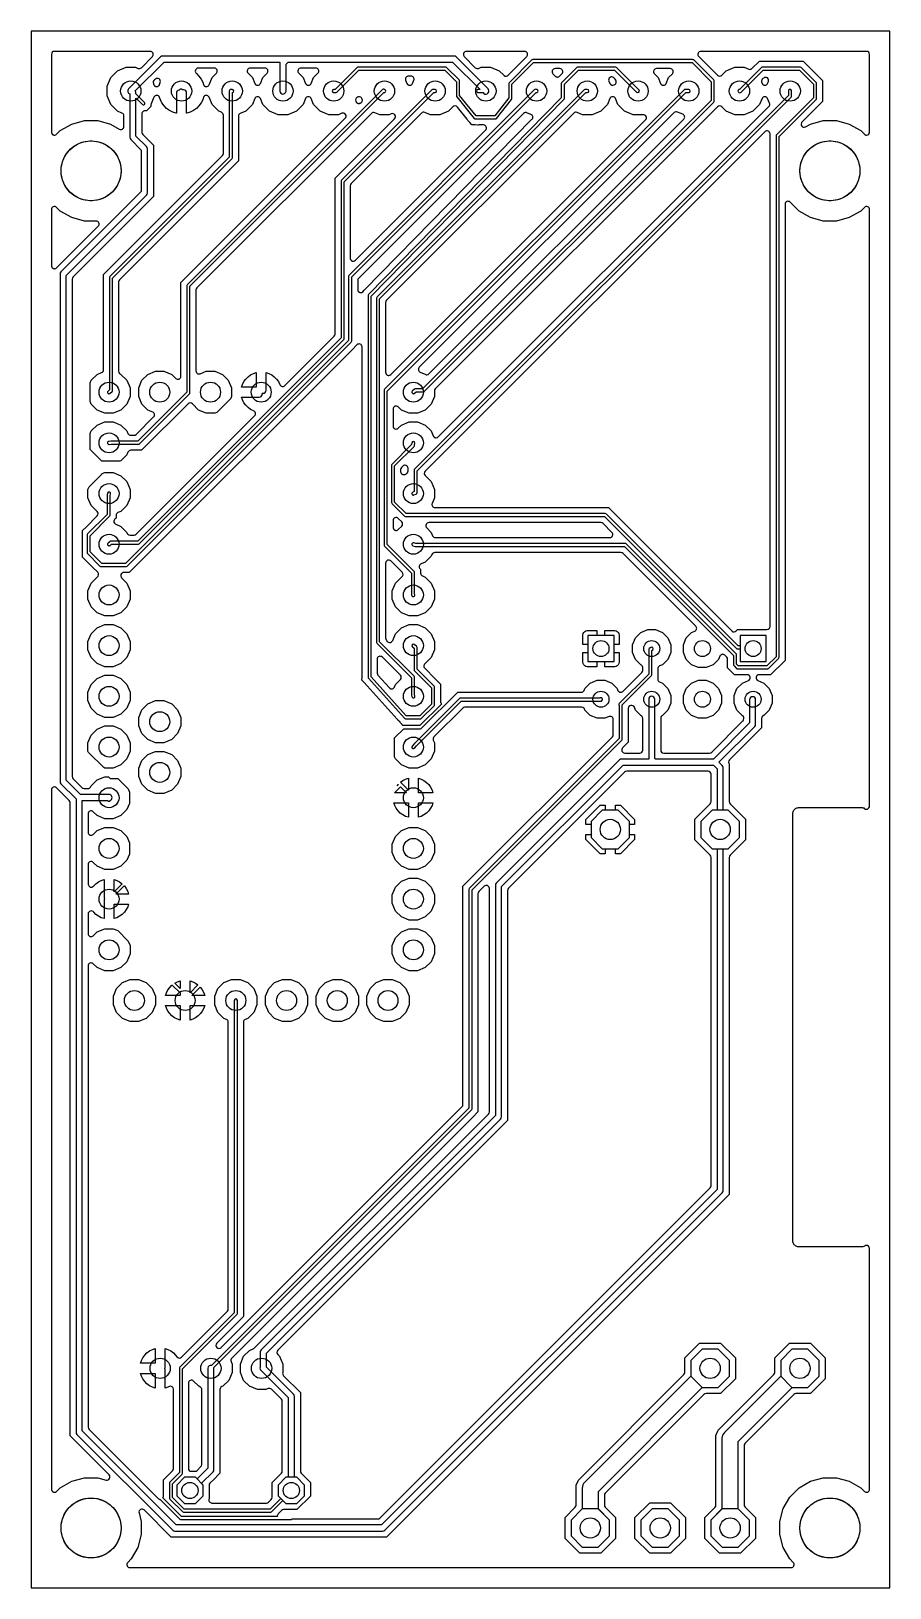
# Model space of a CAD drawing. Header units: millimetres. Extents: x 0 to 43, y 0 to 78.
import ezdxf

# ---------------------------------------------------------------- set-up
doc = ezdxf.new("R2010")
doc.units = ezdxf.units.MM

msp = doc.modelspace()

# ---------------------------------------------------------------- linework, layer by layer
at = {"layer": '16_copper'}
for points in [[(1.178, 72.79, 0.182726), (1.276, 72.834), (1.455, 73.013), (2.029, 73.345), (2.669, 73.516), (3.331, 73.516), (3.971, 73.345), (4.414, 73.089, 0.577351), (4.643, 73.221), (4.643, 73.755, 0.303346), (4.549, 73.896), (4.316, 73.992), (3.982, 74.326), (3.801, 74.763), (3.801, 75.237), (3.982, 75.674), (4.316, 76.008), (4.753, 76.189), (5.227, 76.189), (5.354, 76.136, 0.303348), (5.52, 76.169), (6.074, 76.724, 0.668179), (5.966, 76.984), (1.168, 76.984, 0.414214), (1.016, 76.832), (1.016, 72.942), (1.016, 72.94), (1.016, 72.938), (1.018, 72.925), (1.019, 72.911), (1.02, 72.91), (1.02, 72.908), (1.024, 72.895), (1.028, 72.882), (1.029, 72.88), (1.03, 72.879), (1.037, 72.867), (1.043, 72.855), (1.045, 72.854), (1.046, 72.852), (1.055, 72.842), (1.063, 72.832), (1.065, 72.83), (1.066, 72.829), (1.077, 72.821), (1.088, 72.813), (1.089, 72.812), (1.091, 72.811), (1.103, 72.805), (1.115, 72.799), (1.117, 72.799), (1.119, 72.798), (1.132, 72.795), (1.145, 72.791), (1.147, 72.791), (1.149, 72.791), (1.163, 72.791), (1.176, 72.79)], [(34.348, 41.037), (34.348, 38.965), (34.1, 38.965), (33.535, 38.4), (33.535, 37.6), (34.1, 37.035), (34.348, 37.035), (34.348, 19.963), (17.537, 3.152), (7.263, 3.152), (2.552, 7.863), (2.552, 39.448), (3.821, 39.448, 0.505724), (3.964, 39.451), (3.99, 39.467, 0.719923), (3.89, 39.752), (2.463, 39.752), (1.752, 40.463), (1.752, 65.763), (5.776, 69.787, 0.198912), (5.821, 69.895), (5.821, 72.105, 0.198912), (5.776, 72.213), (5.247, 72.742), (5.247, 74.643), (5.321, 74.571), (5.571, 74.321, 1), (5.679, 74.429), (5.247, 74.86, 0.252222), (5.206, 75.001), (6.653, 76.448), (12.463, 76.448, 0.062663), (12.458, 76.41), (12.458, 75, 0.949951), (12.762, 74.984), (12.762, 75), (12.762, 76.347), (12.863, 76.448), (21.107, 76.448), (22.478, 75.076), (22.375, 75.076, 0.871067), (22.354, 74.927), (22.375, 74.924), (22.631, 74.924, 0.989895), (22.905, 75.07), (22.888, 75.096), (22.878, 75.108), (21.278, 76.708, 0.198912), (21.17, 76.752), (6.59, 76.752, 0.198912), (6.482, 76.708), (4.882, 75.108, 0.559408), (4.943, 74.855), (4.943, 72.679, 0.198912), (4.987, 72.571), (5.516, 72.042), (5.516, 69.958), (1.492, 65.934, 0.198912), (1.448, 65.826), (1.448, 40.4, 0.198912), (1.492, 40.292), (2.248, 39.537), (2.248, 7.8, 0.198912), (2.292, 7.692), (7.092, 2.892, 0.198912), (7.2, 2.848), (17.6, 2.848, 0.198912), (17.708, 2.892), (34.608, 19.792, 0.198912), (34.652, 19.9), (34.652, 37.035), (34.9, 37.035), (35.465, 37.6), (35.465, 38.4), (34.9, 38.965), (34.652, 38.965), (34.652, 41.1, 0.198912), (34.608, 41.208), (34.441, 41.375), (36.233, 43.167, 0.198912), (36.277, 43.275), (36.277, 44.5, 1), (35.973, 44.5), (35.973, 43.338), (34.162, 41.527), (31.263, 41.527), (31.227, 41.563), (31.227, 44.523, 1), (30.923, 44.523), (30.923, 41.527), (29.575, 41.527, 0.198912), (29.467, 41.483), (23.292, 35.308, 0.198912), (23.248, 35.2), (23.248, 23.663), (11.517, 11.933, 0.198912), (11.473, 11.825), (11.473, 11.035, 0.442297), (11.504, 10.909), (11.507, 10.904), (11.517, 10.892), (12.878, 9.532), (12.878, 5.54), (12.756, 5.54), (12.37, 5.154), (12.37, 4.606), (12.497, 4.479), (11.968, 3.951), (7.657, 3.951), (7.076, 4.532), (7.076, 5.218), (7.554, 5.696, 0.198912), (7.576, 5.75), (7.576, 10.968), (10.304, 13.696, 0.198912), (10.326, 13.75), (10.326, 29.43, 1), (10.174, 29.43), (10.174, 13.782), (7.446, 11.054, 0.198912), (7.424, 11), (7.424, 5.782), (6.946, 5.304, 0.198912), (6.924, 5.25), (6.924, 4.5, 0.198912), (6.946, 4.446), (7.571, 3.821, 0.198912), (7.625, 3.799), (12, 3.799, 0.198912), (12.054, 3.821), (12.604, 4.372), (12.756, 4.22), (13.304, 4.22), (13.69, 4.606), (13.69, 5.154), (13.304, 5.54), (13.182, 5.54), (13.182, 9.595, 0.198912), (13.138, 9.703), (11.777, 11.063), (11.777, 11.762), (23.508, 23.492, 0.198912), (23.552, 23.6), (23.552, 35.137), (29.638, 41.223), (34.162, 41.223)], [(19.17, 59.84), (19.188, 59.851), (19.277, 59.924), (19.625, 59.924, 0.198912), (19.679, 59.946), (34.179, 74.446, 0.198912), (34.201, 74.5), (34.201, 75.5, 0.198912), (34.179, 75.554), (33.179, 76.554, 0.198912), (33.125, 76.576), (25.125, 76.576, 0.198912), (25.071, 76.554), (23.946, 75.429, 0.198912), (23.924, 75.375), (23.924, 74.651), (23.213, 73.751), (22.286, 73.751), (21.451, 74.777), (21.451, 75.5, 0.198912), (21.429, 75.554), (20.804, 76.179, 0.198912), (20.75, 76.201), (16.375, 76.201, 0.198912), (16.321, 76.179), (15.218, 75.076), (15.15, 75.076, 0.871067), (15.129, 74.927), (15.15, 74.924), (15.25, 74.924, 0.198912), (15.304, 74.946), (16.407, 76.049), (20.718, 76.049), (21.299, 75.468), (21.299, 74.75, 0.172481), (21.316, 74.702), (22.191, 73.627, 0.225614), (22.25, 73.599), (23.25, 73.599, 0.229541), (23.31, 73.628), (24.06, 74.578, 0.168638), (24.076, 74.625), (24.076, 75.343), (25.157, 76.424), (33.093, 76.424), (34.049, 75.468), (34.049, 74.532), (19.593, 60.076), (19.25, 60.076, 0.173134), (19.202, 60.059), (19.092, 59.969), (19.077, 59.953), (19.067, 59.933), (19.064, 59.912), (19.066, 59.89), (19.075, 59.87), (19.089, 59.854), (19.107, 59.841), (19.128, 59.835), (19.149, 59.834)], [(23.78, 75.743, 0.200834), (23.889, 75.796), (24.817, 76.724, 0.668179), (24.709, 76.984), (21.794, 76.984, 0.668179), (21.686, 76.724), (22.24, 76.169, 0.303348), (22.406, 76.136), (22.533, 76.189), (23.007, 76.189), (23.444, 76.008), (23.664, 75.787), (23.667, 75.785), (23.67, 75.782), (23.679, 75.775), (23.688, 75.768), (23.692, 75.766), (23.695, 75.763), (23.705, 75.759), (23.716, 75.753), (23.719, 75.752), (23.723, 75.751), (23.734, 75.748), (23.745, 75.745), (23.749, 75.744), (23.753, 75.744), (23.764, 75.743), (23.776, 75.742)], [(41.837, 72.79, 0.403268), (41.984, 72.942), (41.984, 76.832, 0.414214), (41.832, 76.984), (33.541, 76.984, 0.668184), (33.433, 76.724), (33.546, 76.611), (33.546, 76.611), (34.365, 75.792, 0.414214), (34.581, 75.792), (34.796, 76.008), (35.233, 76.189), (35.707, 76.189), (35.931, 76.096, 0.303348), (36.097, 76.129), (36.469, 76.501), (38.656, 76.501), (39.626, 75.531), (39.626, 74.469), (39.361, 74.204), (38.6, 73.443, 0.876978), (38.784, 73.203), (39.029, 73.345), (39.669, 73.516), (40.331, 73.516), (40.971, 73.345), (41.545, 73.013), (41.724, 72.834), (41.725, 72.833), (41.727, 72.832), (41.737, 72.823), (41.748, 72.815), (41.749, 72.814), (41.751, 72.813), (41.763, 72.807), (41.775, 72.801), (41.777, 72.8), (41.779, 72.799), (41.792, 72.796), (41.805, 72.792), (41.807, 72.792), (41.808, 72.791), (41.822, 72.791), (41.835, 72.79)], [(8.773, 75.219, 0.300426), (8.912, 75.312), (9.062, 75.674), (9.276, 75.887, 0.668179), (9.168, 76.148), (8.364, 76.148, 0.674439), (8.275, 75.872), (8.402, 75.745), (8.508, 75.599), (8.589, 75.439), (8.627, 75.324), (8.63, 75.316), (8.632, 75.309), (8.636, 75.302), (8.639, 75.295), (8.644, 75.289), (8.648, 75.282), (8.653, 75.276), (8.657, 75.27), (8.663, 75.265), (8.668, 75.259), (8.674, 75.254), (8.68, 75.249), (8.686, 75.245), (8.693, 75.24), (8.699, 75.237), (8.706, 75.233), (8.713, 75.231), (8.72, 75.227), (8.728, 75.225), (8.735, 75.223), (8.743, 75.222), (8.75, 75.22), (8.758, 75.219), (8.765, 75.218)], [(11.348, 75.287, 0.289749), (11.481, 75.381), (11.602, 75.674), (11.816, 75.887, 0.668179), (11.708, 76.148), (10.972, 76.148, 0.668179), (10.864, 75.887), (11.078, 75.674), (11.199, 75.381), (11.2, 75.379), (11.201, 75.377), (11.207, 75.366), (11.214, 75.354), (11.215, 75.352), (11.216, 75.351), (11.225, 75.34), (11.234, 75.33), (11.235, 75.329), (11.236, 75.327), (11.247, 75.319), (11.258, 75.311), (11.259, 75.31), (11.261, 75.309), (11.273, 75.303), (11.285, 75.297), (11.287, 75.296), (11.289, 75.296), (11.302, 75.292), (11.315, 75.289), (11.317, 75.289), (11.319, 75.288), (11.332, 75.288), (11.346, 75.287)], [(13.888, 75.287, 0.289749), (14.021, 75.381), (14.142, 75.674), (14.356, 75.887, 0.668179), (14.248, 76.148), (13.512, 76.148, 0.668179), (13.404, 75.887), (13.618, 75.674), (13.739, 75.381), (13.74, 75.379), (13.741, 75.377), (13.747, 75.366), (13.754, 75.354), (13.755, 75.352), (13.756, 75.351), (13.765, 75.34), (13.774, 75.33), (13.775, 75.329), (13.776, 75.327), (13.787, 75.319), (13.798, 75.311), (13.799, 75.31), (13.801, 75.309), (13.813, 75.303), (13.825, 75.297), (13.827, 75.296), (13.829, 75.296), (13.842, 75.292), (13.855, 75.289), (13.857, 75.289), (13.859, 75.288), (13.872, 75.288), (13.886, 75.287)], [(19.508, 43.55, 0.169977), (19.554, 43.571), (20.179, 44.196, 0.198912), (20.201, 44.25), (20.201, 45.125, 0.198912), (20.179, 45.179), (19.326, 46.032), (19.326, 47.125, 0.232272), (19.297, 47.185), (19.187, 47.27, 1), (19.093, 47.15), (19.174, 47.088), (19.174, 46, 0.198912), (19.196, 45.946), (20.049, 45.093), (20.049, 44.282), (19.468, 43.701), (18.784, 43.701), (17.026, 45.654), (17.026, 64.719), (26.679, 74.572, 0.196253), (26.701, 74.625), (26.701, 75.343), (27.407, 76.049), (29.218, 76.049), (30.321, 74.946, 0.915659), (30.447, 75.05), (30.431, 75.064, 0.069085), (30.409, 75.074), (29.304, 76.179, 0.198912), (29.25, 76.201), (27.375, 76.201, 0.198912), (27.321, 76.179), (26.571, 75.429, 0.198912), (26.549, 75.375), (26.549, 74.656), (16.896, 64.803, 0.196253), (16.874, 64.75), (16.874, 45.625, 0.185284), (16.893, 45.574), (18.693, 43.574, 0.212612), (18.75, 43.549), (19.5, 43.549)], [(18.968, 75.287, 0.289742), (19.101, 75.381), (19.166, 75.538, 0.534521), (19.025, 75.749), (18.895, 75.749, 0.534512), (18.754, 75.538), (18.819, 75.381), (18.82, 75.379), (18.821, 75.377), (18.827, 75.366), (18.834, 75.354), (18.835, 75.352), (18.836, 75.351), (18.845, 75.34), (18.854, 75.33), (18.855, 75.329), (18.856, 75.327), (18.867, 75.319), (18.878, 75.311), (18.879, 75.31), (18.881, 75.309), (18.893, 75.303), (18.905, 75.297), (18.907, 75.296), (18.909, 75.296), (18.922, 75.292), (18.935, 75.289), (18.937, 75.289), (18.939, 75.288), (18.952, 75.288), (18.966, 75.287)], [(36.883, 46.05, 0.169977), (36.929, 46.071), (37.429, 46.571, 0.198912), (37.451, 46.625), (37.451, 72.718), (39.304, 74.571, 0.198912), (39.326, 74.625), (39.326, 75.375, 0.198912), (39.304, 75.429), (38.554, 76.179, 0.198912), (38.5, 76.201), (36.625, 76.201, 0.198912), (36.571, 76.179), (35.468, 75.076, 0.166099), (35.412, 75.05), (35.401, 75.031, 0.218358), (35.401, 74.968), (35.413, 74.95, 0.493013), (35.554, 74.946), (36.657, 76.049), (38.468, 76.049), (39.174, 75.343), (39.174, 74.657), (37.321, 72.804, 0.198912), (37.299, 72.75), (37.299, 46.657), (36.843, 46.201), (35.407, 46.201), (35.326, 46.282), (35.326, 46.75, 0.198912), (35.304, 46.804), (29.804, 52.304, 0.198912), (29.75, 52.326), (19.263, 52.326), (19.166, 52.362, 1), (19.114, 52.218), (19.224, 52.178, 0.087414), (19.25, 52.174), (29.718, 52.174), (35.174, 46.718), (35.174, 46.25, 0.198912), (35.196, 46.196), (35.321, 46.071, 0.198912), (35.375, 46.049), (36.875, 46.049)], [(26.362, 75.7, 0.185944), (26.462, 75.745), (26.582, 75.864, 0.668179), (26.474, 76.124), (26.236, 76.124, 0.668179), (26.128, 75.864), (26.247, 75.745), (26.25, 75.742), (26.252, 75.739), (26.262, 75.732), (26.271, 75.725), (26.274, 75.723), (26.277, 75.721), (26.288, 75.716), (26.298, 75.711), (26.302, 75.71), (26.305, 75.708), (26.317, 75.705), (26.328, 75.702), (26.332, 75.702), (26.335, 75.701), (26.347, 75.701), (26.359, 75.7)], [(29.128, 75.287, 0.467006), (29.291, 75.479), (29.292, 75.489, 0.195682), (29.248, 75.595), (29.179, 75.663, 0.820668), (28.931, 75.497), (28.979, 75.381), (28.98, 75.379), (28.981, 75.377), (28.987, 75.366), (28.994, 75.354), (28.995, 75.352), (28.996, 75.351), (29.005, 75.34), (29.014, 75.33), (29.015, 75.329), (29.016, 75.327), (29.027, 75.319), (29.038, 75.311), (29.039, 75.31), (29.041, 75.309), (29.053, 75.303), (29.065, 75.297), (29.067, 75.296), (29.069, 75.296), (29.082, 75.292), (29.095, 75.289), (29.097, 75.289), (29.099, 75.288), (29.112, 75.288), (29.126, 75.287)], [(31.668, 75.287, 0.289749), (31.801, 75.381), (31.922, 75.674), (32.112, 75.864, 0.668179), (32.004, 76.124), (31.316, 76.124, 0.668179), (31.208, 75.864), (31.398, 75.674), (31.519, 75.381), (31.52, 75.379), (31.521, 75.377), (31.527, 75.366), (31.534, 75.354), (31.535, 75.352), (31.536, 75.351), (31.545, 75.34), (31.554, 75.33), (31.555, 75.329), (31.556, 75.327), (31.567, 75.319), (31.578, 75.311), (31.579, 75.31), (31.581, 75.309), (31.593, 75.303), (31.605, 75.297), (31.607, 75.296), (31.609, 75.296), (31.622, 75.292), (31.635, 75.289), (31.637, 75.289), (31.639, 75.288), (31.652, 75.288), (31.666, 75.287)], [(36.748, 75.287, 0.289755), (36.881, 75.381), (36.918, 75.472, 0.773604), (36.683, 75.65), (36.682, 75.649, 0.29656), (36.574, 75.504), (36.574, 75.499), (36.573, 75.494), (36.573, 75.484), (36.572, 75.473), (36.573, 75.468), (36.573, 75.464), (36.575, 75.453), (36.576, 75.442), (36.577, 75.438), (36.578, 75.433), (36.584, 75.419), (36.599, 75.381), (36.6, 75.379), (36.601, 75.377), (36.607, 75.366), (36.614, 75.354), (36.615, 75.352), (36.616, 75.351), (36.625, 75.34), (36.634, 75.33), (36.635, 75.329), (36.636, 75.327), (36.647, 75.319), (36.658, 75.311), (36.659, 75.31), (36.661, 75.309), (36.673, 75.303), (36.685, 75.297), (36.687, 75.296), (36.689, 75.296), (36.702, 75.292), (36.715, 75.289), (36.717, 75.289), (36.719, 75.288), (36.732, 75.288), (36.746, 75.287)], [(13.008, 3.425, 0.199969), (13.06, 3.452), (17.349, 3.452, 0.198912), (17.457, 3.497), (34.003, 20.043, 0.198912), (34.048, 20.151), (34.048, 36.6, 0.198912), (34.003, 36.708), (33.235, 37.476), (33.235, 38.524), (34.003, 39.292, 0.198912), (34.048, 39.4), (34.048, 40.77, 0.414214), (33.895, 40.923), (29.826, 40.923, 0.198912), (29.718, 40.878), (23.897, 35.057, 0.198912), (23.852, 34.949), (23.852, 23.413), (12.349, 11.909, 0.414218), (12.349, 11.693), (12.44, 11.602), (12.602, 11.211), (12.602, 10.788, 0.263113), (12.637, 10.628), (13.482, 9.782), (13.482, 5.849, 0.198912), (13.527, 5.741), (13.99, 5.278), (13.99, 4.598), (13.312, 3.92), (12.64, 3.92, 0.198912), (12.532, 3.875), (12.37, 3.713, 0.248633), (12.328, 3.576), (7.532, 3.576), (6.602, 4.506, 0.135672), (6.624, 4.584), (6.624, 5.406), (7.079, 5.861, 0.198912), (7.124, 5.969), (7.124, 9.949, 0.490281), (6.933, 10.097), (6.925, 10.094, 0.122093), (6.85, 10.058), (6.714, 10.014), (6.714, 10.898, 0.133705), (6.692, 10.975), (6.687, 10.985, 0.189356), (6.714, 11.102), (6.714, 11.986), (6.85, 11.942), (6.992, 11.869), (7.122, 11.775), (7.235, 11.662), (7.296, 11.578, 0.46101), (7.527, 11.559), (9.829, 13.861, 0.198912), (9.874, 13.969), (9.874, 28.343, 0.303351), (9.78, 28.484), (9.653, 28.536), (9.356, 28.833), (9.196, 29.22), (9.196, 29.64), (9.356, 30.027), (9.653, 30.324), (10.04, 30.484), (10.46, 30.484), (10.847, 30.324), (11.144, 30.027), (11.304, 29.64), (11.304, 29.22), (11.144, 28.833), (10.847, 28.536), (10.72, 28.484, 0.303351), (10.626, 28.343), (10.626, 13.594), (9.29, 12.258, 0.995417), (9.509, 12.041), (21.579, 24.111, 0.198912), (21.624, 24.219), (21.624, 35.156), (29.104, 42.636, 0.198912), (29.149, 42.744), (29.149, 43.516, 0.534512), (28.938, 43.657), (28.725, 43.569), (28.345, 43.569), (27.995, 43.714), (27.726, 43.982, 0.394856), (27.566, 44.124), (21.719, 44.124, 0.198912), (21.611, 44.079), (20.172, 42.64, 0.303348), (20.139, 42.473), (20.194, 42.34), (20.194, 41.92), (20.034, 41.533), (19.737, 41.236), (19.35, 41.076), (18.93, 41.076), (18.543, 41.236), (18.246, 41.533), (18.201, 41.642), (18.201, 42.593), (18.657, 43.049), (19.5, 43.049, 0.198912), (19.554, 43.071), (21.359, 44.876), (27.547, 44.876, 0.303351), (27.688, 44.97), (27.726, 45.063), (27.995, 45.331), (28.345, 45.476), (28.725, 45.476), (29.075, 45.331), (29.344, 45.063), (29.385, 44.965, 0.534516), (29.633, 44.915), (30.579, 45.861, 0.198912), (30.624, 45.969), (30.624, 46.115, 0.263667), (30.535, 46.253), (30.266, 46.522), (30.121, 46.873), (30.121, 47.252), (30.266, 47.603), (30.535, 47.871), (30.885, 48.016), (31.265, 48.016), (31.615, 47.871), (31.884, 47.603), (32.029, 47.252), (32.029, 46.873), (31.884, 46.522), (31.615, 46.254), (31.47, 46.194, 0.303351), (31.376, 46.053), (31.376, 45.532, 0.303351), (31.47, 45.391), (31.615, 45.331), (31.884, 45.063), (32.029, 44.712), (32.029, 44.333), (31.884, 43.982), (31.615, 43.713, 0.262716), (31.527, 43.575), (31.527, 41.98, 0.414214), (31.68, 41.827), (33.974, 41.827, 0.198912), (34.082, 41.872), (35.628, 43.418, 0.13685), (35.668, 43.489), (35.67, 43.499, 0.349605), (35.628, 43.7), (35.346, 43.982), (35.201, 44.333), (35.201, 44.712), (35.346, 45.063), (35.615, 45.331), (35.915, 45.456, 0.820685), (35.856, 45.749), (35.219, 45.749), (34.874, 46.094), (34.874, 46.531, 0.198912), (34.829, 46.639), (34.738, 46.73, 0.534516), (34.489, 46.681), (34.424, 46.522), (34.155, 46.254), (33.805, 46.108), (33.425, 46.108), (33.075, 46.254), (32.806, 46.522), (32.661, 46.873), (32.661, 47.252), (32.806, 47.603), (33.075, 47.871), (33.233, 47.937, 0.534516), (33.283, 48.185), (29.639, 51.829, 0.198912), (29.531, 51.874), (20.21, 51.874, 0.303351), (20.069, 51.78), (20.034, 51.693), (19.737, 51.396), (19.522, 51.308, 0.534516), (19.473, 51.059), (19.501, 51.031), (19.501, 50.843, 0.303346), (19.595, 50.702), (19.737, 50.644), (20.034, 50.347), (20.194, 49.96), (20.194, 49.54), (20.034, 49.153), (19.737, 48.856), (19.35, 48.696), (18.93, 48.696), (18.543, 48.856), (18.246, 49.153), (18.086, 49.54), (18.086, 49.96), (18.246, 50.347), (18.546, 50.647, 0.499869), (18.581, 50.887), (18.011, 51.457, 0.668179), (17.751, 51.349), (17.751, 47.594, 0.172361), (17.785, 47.498), (17.796, 47.486, 0.719676), (18.108, 47.472), (18.246, 47.807), (18.543, 48.104), (18.93, 48.264), (19.35, 48.264), (19.737, 48.104), (20.034, 47.807), (20.194, 47.42), (20.194, 47), (20.034, 46.613), (19.732, 46.311, 0.478661), (19.706, 46.076), (20.236, 45.546), (20.501, 45.281), (20.501, 44.401, 0.216852), (20.554, 44.286), (19.468, 43.201), (18.625, 43.201, 0.0652), (18.6, 43.22), (18.592, 43.232, 0.049032), (18.575, 43.257), (18.48, 43.363, 0.01314), (18.474, 43.369), (18.362, 43.481, 0.083905), (18.335, 43.524), (16.68, 45.363, 0.013147), (16.674, 45.369), (16.566, 45.477), (16.574, 45.631, 0.013145), (16.574, 45.639), (16.574, 62.174, 0.668179), (16.314, 62.282), (16.086, 62.054), (4.906, 50.874), (4.635, 50.874, 0.668179), (4.527, 50.614), (4.794, 50.347), (4.954, 49.96), (4.954, 49.54), (4.794, 49.153), (4.497, 48.856), (4.11, 48.696), (3.69, 48.696), (3.303, 48.856), (3.006, 49.153), (2.846, 49.54), (2.846, 49.96), (3.006, 50.347), (3.308, 50.649, 0.478661), (3.334, 50.884), (3.079, 51.139), (2.576, 51.642), (2.576, 52.983), (2.764, 53.171), (3.308, 53.715, 0.414214), (3.308, 53.931), (3.006, 54.233), (2.846, 54.62), (2.846, 55.04), (2.898, 55.165), (3.554, 55.821, 0.039056), (3.561, 55.83), (3.69, 55.884), (4.11, 55.884), (4.497, 55.724), (4.794, 55.427), (4.954, 55.04), (4.954, 54.62), (4.794, 54.233), (4.497, 53.936), (4.345, 53.874, 0.303351), (4.251, 53.733), (4.251, 53.594, 0.702874), (4.244, 53.289), (4.497, 53.184), (4.794, 52.887, 0.383979), (4.952, 52.751), (5.156, 52.751, 0.198912), (5.264, 52.796), (11.192, 58.724, 0.525112), (11.133, 58.976), (10.992, 59.048), (10.863, 59.141), (10.751, 59.253), (10.658, 59.382), (10.586, 59.523), (10.541, 59.66), (11.422, 59.66, 0.384459), (11.574, 59.797), (11.575, 59.812, 0.111424), (11.576, 59.855), (11.618, 59.855, 0.414214), (11.77, 60.008), (11.77, 60.889), (11.907, 60.844), (12.048, 60.772), (12.177, 60.679), (12.289, 60.567), (12.382, 60.438), (12.456, 60.294, 0.547594), (12.706, 60.238), (15.179, 62.711, 0.198912), (15.224, 62.819), (15.224, 70.631), (18.2, 73.607, 0.82068), (18.034, 73.855), (17.927, 73.811), (17.453, 73.811), (17.204, 73.914, 0.303348), (17.038, 73.881), (8.296, 65.139, 0.198912), (8.251, 65.031), (8.251, 60.977, 0.534512), (8.462, 60.836), (8.77, 60.964), (9.19, 60.964), (9.577, 60.804), (9.874, 60.507), (10.034, 60.12), (10.034, 59.7), (9.993, 59.6), (9.29, 58.897), (9.19, 58.856), (8.77, 58.856), (8.383, 59.016), (8.073, 59.326, 0.414214), (7.858, 59.326), (5.531, 56.999), (4.989, 56.999, 0.303351), (4.848, 56.905), (4.794, 56.773), (4.497, 56.476), (4.436, 56.451), (3.532, 56.451), (2.951, 57.032), (2.951, 57.834), (3.006, 57.967), (3.303, 58.264), (3.69, 58.424), (4.11, 58.424), (4.497, 58.264), (4.794, 57.967), (4.844, 57.845, 0.303346), (4.985, 57.751), (5.156, 57.751, 0.198912), (5.264, 57.796), (6.135, 58.667, 0.534516), (6.086, 58.916), (5.843, 59.016), (5.546, 59.313), (5.386, 59.7), (5.386, 60.12), (5.546, 60.507), (5.843, 60.804), (6.23, 60.964), (6.65, 60.964), (7.037, 60.804), (7.239, 60.602, 0.668179), (7.499, 60.71), (7.499, 65.406), (15.728, 73.635, 0.82068), (15.562, 73.884), (15.387, 73.811), (14.913, 73.811), (14.476, 73.992), (14.142, 74.326), (14.021, 74.619, 0.668183), (13.739, 74.619), (13.618, 74.326), (13.284, 73.992), (12.847, 73.811), (12.373, 73.811), (11.936, 73.992), (11.602, 74.326), (11.481, 74.619, 0.668183), (11.199, 74.619), (11.078, 74.326), (10.744, 73.992), (10.47, 73.879, 0.303346), (10.376, 73.738), (10.376, 71.494), (4.421, 65.539, 0.198912), (4.376, 65.431), (4.376, 60.955, 0.221748), (4.431, 60.839), (4.439, 60.833, 0.093788), (4.497, 60.804), (4.794, 60.507), (4.954, 60.12), (4.954, 59.7), (4.794, 59.313), (4.497, 59.016), (4.11, 58.856), (3.69, 58.856), (3.303, 59.016), (3.006, 59.313), (2.951, 59.446), (2.951, 60.374), (3.006, 60.507), (3.303, 60.804), (3.53, 60.897, 0.303351), (3.624, 61.038), (3.624, 65.806), (9.579, 71.761, 0.198912), (9.624, 71.869), (9.624, 73.796, 0.303351), (9.53, 73.937), (9.396, 73.992), (9.062, 74.326), (8.912, 74.688, 0.696961), (8.627, 74.676), (8.589, 74.561), (8.508, 74.401), (8.402, 74.255), (8.275, 74.128), (8.129, 74.022), (7.969, 73.941), (7.798, 73.885), (7.784, 73.883), (7.784, 74.898, 0.414214), (7.632, 75.051), (7.587, 75.051, 0.560502), (7.421, 75.051), (7.409, 75.049, 0.377719), (7.276, 74.898), (7.276, 73.883), (7.262, 73.885), (7.091, 73.941), (6.931, 74.022), (6.785, 74.128), (6.658, 74.255), (6.552, 74.401), (6.471, 74.561), (6.433, 74.676, 0.696961), (6.148, 74.688), (6.013, 74.362, 0.098492), (6.001, 74.304), (6.001, 74.219), (5.781, 73.999, 0.561864), (5.547, 73.842), (5.547, 72.929, 0.198912), (5.592, 72.821), (6.121, 72.293), (6.121, 69.707), (2.097, 65.684, 0.198912), (2.052, 65.576), (2.052, 40.651, 0.198912), (2.097, 40.543), (2.543, 40.097, 0.198912), (2.651, 40.052), (2.849, 40.052, 0.267145), (2.98, 40.128), (2.983, 40.132, 0.084858), (3.006, 40.187), (3.303, 40.484), (3.69, 40.644), (3.873, 40.644), (3.946, 40.571, 0.198912), (4, 40.549), (4.339, 40.549), (4.346, 40.546), (4.856, 40.036), (4.924, 39.873), (4.924, 39.307), (4.794, 38.993), (4.497, 38.696), (4.11, 38.536), (3.69, 38.536), (3.303, 38.696), (3.113, 38.887, 0.668179), (2.852, 38.779), (2.852, 37.861, 0.668179), (3.113, 37.753), (3.303, 37.944), (3.69, 38.104), (4.11, 38.104), (4.497, 37.944), (4.794, 37.647), (4.924, 37.333), (4.924, 36.767), (4.794, 36.453), (4.497, 36.156), (4.11, 35.996), (3.69, 35.996), (3.303, 36.156), (3.113, 36.347, 0.668179), (2.852, 36.239), (2.852, 35.252, 0.665764), (3.131, 35.167), (3.243, 35.279), (3.372, 35.372), (3.513, 35.444), (3.65, 35.489), (3.65, 34.608, 0.114285), (3.666, 34.541), (3.672, 34.531, 0.186036), (3.65, 34.412), (3.65, 33.531), (3.513, 33.576), (3.372, 33.648), (3.243, 33.741), (3.131, 33.853, 0.73969), (2.852, 33.768), (2.852, 32.781, 0.668179), (3.113, 32.673), (3.303, 32.864), (3.69, 33.024), (4.11, 33.024), (4.338, 32.93), (4.86, 32.408), (4.954, 32.18), (4.954, 31.76), (4.794, 31.373), (4.497, 31.076), (4.11, 30.916), (3.69, 30.916), (3.303, 31.076), (3.113, 31.267, 0.668179), (2.852, 31.159), (2.852, 8.051, 0.198912), (2.897, 7.943), (6.364, 4.476, 0.104777), (6.417, 4.442), (6.418, 4.441, 0.101256), (6.46, 4.433), (7.446, 3.446, 0.198912), (7.5, 3.424), (13, 3.424)], [(4.758, 51.175, 0.169977), (4.804, 51.196), (16.029, 62.421, 0.198912), (16.051, 62.475), (16.051, 65.693), (25.282, 74.924), (25.31, 74.924), (25.332, 74.927, 0.752248), (25.331, 75.073), (25.31, 75.076, 0.379949), (25.196, 75.054), (15.921, 65.779, 0.198912), (15.899, 65.725), (15.899, 62.507), (4.718, 51.326), (3.532, 51.326), (2.951, 51.907), (2.951, 52.718), (3.929, 53.696, 0.198912), (3.951, 53.75), (3.951, 54.738), (3.973, 54.807, 1), (3.827, 54.853), (3.802, 54.773, 0.075865), (3.799, 54.75), (3.799, 53.782), (2.821, 52.804, 0.198912), (2.799, 52.75), (2.799, 51.875, 0.198912), (2.821, 51.821), (3.446, 51.196, 0.198912), (3.5, 51.174), (4.75, 51.174)], [(4.002, 57.299), (5.375, 57.299, 0.198912), (5.429, 57.321), (7.929, 59.821, 0.198912), (7.951, 59.875), (7.951, 65.218), (17.657, 74.924), (17.69, 74.924), (17.712, 74.927, 0.752248), (17.711, 75.073), (17.69, 75.076, 0.391215), (17.571, 75.054), (7.821, 65.304, 0.198912), (7.799, 65.25), (7.799, 59.907), (5.343, 57.451), (4, 57.451, 0.012493), (3.996, 57.451), (3.896, 57.446), (3.875, 57.442), (3.856, 57.432), (3.84, 57.417), (3.829, 57.398), (3.824, 57.377), (3.825, 57.355), (3.833, 57.334), (3.845, 57.317), (3.863, 57.304), (3.883, 57.296), (3.904, 57.294)], [(3.913, 59.835, 0.141391), (3.951, 59.853), (4.051, 59.943, 0.212612), (4.076, 60), (4.076, 65.618), (10.054, 71.596, 0.198912), (10.076, 71.65), (10.076, 74.925, 0.959748), (10.07, 75.076), (10, 75.076, 0.414214), (9.924, 75), (9.924, 71.682), (3.946, 65.704, 0.198912), (3.924, 65.65), (3.924, 60.034), (3.849, 59.967), (3.835, 59.95), (3.826, 59.93), (3.824, 59.908), (3.827, 59.887), (3.837, 59.867), (3.852, 59.851), (3.87, 59.84), (3.891, 59.834)], [(3.932, 52.221), (3.949, 52.232), (4.028, 52.299), (5.375, 52.299, 0.198912), (5.429, 52.321), (15.654, 62.546, 0.198912), (15.676, 62.6), (15.676, 70.443), (20.157, 74.924), (20.23, 74.924, 1), (20.23, 75.076), (20.125, 75.076, 0.198912), (20.071, 75.054), (15.546, 70.529, 0.198912), (15.524, 70.475), (15.524, 62.632), (5.343, 52.451), (4, 52.451, 0.177966), (3.951, 52.433), (3.851, 52.348), (3.836, 52.332), (3.827, 52.312), (3.824, 52.29), (3.827, 52.269), (3.836, 52.249), (3.85, 52.233), (3.868, 52.221), (3.889, 52.215), (3.911, 52.215)], [(6.302, 75.219, 0.300424), (6.433, 75.324), (6.468, 75.431, 0.747548), (6.227, 75.596), (6.221, 75.591, 0.354043), (6.115, 75.413), (6.115, 75.409), (6.117, 75.398), (6.119, 75.387), (6.12, 75.383), (6.121, 75.378), (6.126, 75.364), (6.148, 75.312), (6.151, 75.305), (6.154, 75.298), (6.159, 75.292), (6.162, 75.285), (6.167, 75.279), (6.172, 75.273), (6.177, 75.267), (6.182, 75.262), (6.188, 75.257), (6.194, 75.251), (6.2, 75.247), (6.206, 75.242), (6.213, 75.239), (6.22, 75.235), (6.227, 75.232), (6.234, 75.228), (6.241, 75.226), (6.249, 75.224), (6.256, 75.222), (6.263, 75.22), (6.271, 75.22), (6.279, 75.219), (6.287, 75.219), (6.294, 75.218)], [(19.165, 44.598, 0.371214), (19.215, 44.684), (19.201, 44.757), (19.201, 45.625, 0.198912), (19.179, 45.679), (17.451, 47.407), (17.451, 64.593), (27.782, 74.924), (27.85, 74.924, 1), (27.85, 75.076), (27.75, 75.076, 0.198912), (27.696, 75.054), (17.321, 64.679, 0.198912), (17.299, 64.625), (17.299, 47.375, 0.198912), (17.321, 47.321), (19.049, 45.593), (19.049, 44.75, 0.046374), (19.05, 44.736), (19.065, 44.656), (19.072, 44.635), (19.085, 44.618), (19.102, 44.604), (19.122, 44.596), (19.144, 44.594)], [(19.162, 49.677, 0.432535), (19.201, 49.794), (19.201, 50.875, 0.198912), (19.179, 50.929), (17.826, 52.282), (17.826, 59.968), (32.782, 74.924), (32.93, 74.924, 1), (32.93, 75.076), (32.75, 75.076, 0.198912), (32.696, 75.054), (17.696, 60.054, 0.198912), (17.674, 60), (17.674, 52.25, 0.198912), (17.696, 52.196), (19.049, 50.843), (19.049, 49.75), (19.05, 49.744), (19.05, 49.739), (19.051, 49.734), (19.052, 49.728), (19.054, 49.723), (19.056, 49.718), (19.059, 49.713), (19.061, 49.709), (19.065, 49.704), (19.068, 49.7), (19.072, 49.696), (19.075, 49.692), (19.08, 49.689), (19.084, 49.686), (19.089, 49.683), (19.094, 49.681), (19.099, 49.679), (19.104, 49.677), (19.11, 49.676), (19.115, 49.675), (19.12, 49.675), (19.125, 49.674), (19.14, 49.674)], [(19.169, 54.759), (19.279, 54.804, 0.304541), (19.326, 54.875), (19.326, 55.968), (38.054, 74.696, 0.198912), (38.076, 74.75), (38.076, 74.964, 0.976955), (37.933, 75.036), (37.931, 75.031, 0.10646), (37.924, 75), (37.924, 74.782), (19.196, 56.054, 0.198912), (19.174, 56), (19.174, 54.926), (19.111, 54.901), (19.092, 54.889), (19.078, 54.874), (19.068, 54.854), (19.064, 54.833), (19.066, 54.811), (19.075, 54.791), (19.088, 54.774), (19.106, 54.762), (19.127, 54.755), (19.149, 54.754)], [(16.138, 66.474, 0.182726), (16.236, 66.518), (22.757, 73.039, 0.668179), (22.649, 73.299), (22.438, 73.299, 0.097585), (22.374, 73.284), (22.239, 73.298, 0.025558), (22.223, 73.299), (22.087, 73.299, 0.042746), (22.061, 73.311), (21.975, 73.417, 0.025565), (21.965, 73.428), (21.869, 73.524, 0.109176), (21.84, 73.583), (21.343, 74.194, 0.444477), (21.117, 74.205), (20.904, 73.992), (20.467, 73.811), (19.993, 73.811), (19.716, 73.926, 0.303348), (19.55, 73.893), (16.021, 70.364, 0.198912), (15.976, 70.256), (15.976, 66.626), (15.976, 66.624), (15.976, 66.622), (15.978, 66.609), (15.979, 66.595), (15.98, 66.594), (15.98, 66.592), (15.984, 66.579), (15.989, 66.566), (15.989, 66.564), (15.99, 66.563), (15.997, 66.551), (16.003, 66.539), (16.005, 66.538), (16.006, 66.536), (16.015, 66.526), (16.024, 66.516), (16.025, 66.515), (16.026, 66.513), (16.037, 66.505), (16.048, 66.497), (16.05, 66.496), (16.051, 66.495), (16.063, 66.489), (16.076, 66.483), (16.077, 66.483), (16.079, 66.482), (16.092, 66.479), (16.105, 66.476), (16.107, 66.475), (16.109, 66.475), (16.123, 66.475), (16.136, 66.474)], [(16.418, 74.378, 0.068269), (16.462, 74.388), (16.476, 74.394, 0.971904), (16.38, 74.708), (16.367, 74.703, 0.447897), (16.263, 74.482), (16.268, 74.468, 0.023225), (16.276, 74.454), (16.283, 74.441, 0.053809), (16.305, 74.417), (16.316, 74.408), (16.328, 74.399, 0.00311), (16.33, 74.398), (16.343, 74.392), (16.356, 74.386), (16.357, 74.386), (16.358, 74.385), (16.372, 74.382), (16.386, 74.379), (16.387, 74.379), (16.388, 74.378), (16.402, 74.378), (16.417, 74.378)], [(17.913, 60.749, 0.182726), (18.011, 60.793), (30.772, 73.554, 0.695888), (30.638, 73.811), (30.153, 73.811), (29.716, 73.992), (29.382, 74.326), (29.261, 74.619, 0.668183), (28.979, 74.619), (28.858, 74.326), (28.524, 73.992), (28.087, 73.811), (27.613, 73.811), (27.34, 73.924, 0.303348), (27.173, 73.891), (17.796, 64.514, 0.198912), (17.751, 64.406), (17.751, 60.901), (17.751, 60.899), (17.751, 60.897), (17.753, 60.884), (17.754, 60.87), (17.755, 60.869), (17.755, 60.867), (17.759, 60.854), (17.764, 60.841), (17.764, 60.839), (17.765, 60.838), (17.772, 60.826), (17.778, 60.814), (17.78, 60.813), (17.781, 60.811), (17.79, 60.801), (17.799, 60.791), (17.8, 60.79), (17.801, 60.788), (17.812, 60.78), (17.823, 60.772), (17.825, 60.771), (17.826, 60.77), (17.838, 60.764), (17.851, 60.758), (17.852, 60.758), (17.854, 60.757), (17.867, 60.754), (17.88, 60.751), (17.882, 60.75), (17.884, 60.75), (17.898, 60.75), (17.911, 60.749)], [(20.286, 57.624, 0.184328), (20.386, 57.668), (36.942, 74.224, 0.303348), (36.975, 74.391), (36.881, 74.619, 0.668183), (36.599, 74.619), (36.478, 74.326), (36.144, 73.992), (35.707, 73.811), (35.233, 73.811), (34.796, 73.992), (34.581, 74.208, 0.414218), (34.365, 74.208), (34.236, 74.079), (34.236, 74.079), (20.239, 60.082, 0.198912), (20.194, 59.974), (20.194, 59.7), (20.034, 59.313), (19.737, 59.016), (19.35, 58.856), (18.93, 58.856), (18.543, 59.016), (18.386, 59.173, 0.668179), (18.126, 59.065), (18.126, 58.215, 0.668179), (18.386, 58.107), (18.543, 58.264), (18.93, 58.424), (19.35, 58.424), (19.737, 58.264), (20.034, 57.967), (20.137, 57.717), (20.138, 57.715), (20.139, 57.712), (20.146, 57.701), (20.152, 57.69), (20.154, 57.688), (20.155, 57.685), (20.163, 57.676), (20.171, 57.666), (20.174, 57.665), (20.176, 57.662), (20.186, 57.655), (20.196, 57.647), (20.198, 57.646), (20.2, 57.644), (20.212, 57.639), (20.223, 57.633), (20.226, 57.632), (20.228, 57.631), (20.241, 57.628), (20.253, 57.625), (20.256, 57.625), (20.258, 57.624), (20.271, 57.624), (20.284, 57.623)], [(16.513, 64.899, 0.182733), (16.611, 64.943), (16.682, 65.014, 0.002548), (16.683, 65.015), (25.077, 73.583, 0.531235), (25.027, 73.83), (24.828, 73.913, 0.303343), (24.662, 73.88), (16.396, 65.614, 0.198912), (16.351, 65.506), (16.351, 65.051), (16.351, 65.049), (16.351, 65.047), (16.353, 65.034), (16.354, 65.02), (16.355, 65.019), (16.355, 65.017), (16.359, 65.004), (16.364, 64.991), (16.364, 64.989), (16.365, 64.988), (16.372, 64.976), (16.378, 64.964), (16.38, 64.963), (16.381, 64.961), (16.39, 64.951), (16.399, 64.941), (16.4, 64.94), (16.401, 64.938), (16.412, 64.93), (16.423, 64.922), (16.425, 64.921), (16.426, 64.92), (16.438, 64.914), (16.451, 64.908), (16.452, 64.908), (16.454, 64.907), (16.467, 64.904), (16.48, 64.901), (16.482, 64.9), (16.484, 64.9), (16.498, 64.9), (16.511, 64.899)], [(19.821, 60.785, 0.187578), (19.922, 60.829), (32.681, 73.588, 0.53451), (32.632, 73.837), (32.363, 73.948, 0.303348), (32.197, 73.915), (19.438, 61.156, 0.53451), (19.487, 60.907), (19.756, 60.796), (19.76, 60.794), (19.765, 60.792), (19.775, 60.79), (19.785, 60.787), (19.79, 60.787), (19.795, 60.785), (19.805, 60.785), (19.816, 60.784)], [(35.204, 47.9, 0.185948), (35.304, 47.944), (35.377, 48.016), (36.846, 48.016, 0.414214), (36.999, 48.169), (36.999, 72.849, 0.668179), (36.739, 72.957), (19.729, 55.947, 0.414214), (19.729, 55.732), (20.034, 55.427), (20.194, 55.04), (20.194, 54.62), (20.077, 54.337, 0.534512), (20.217, 54.126), (28.906, 54.126), (29.171, 53.861), (35.088, 47.944), (35.091, 47.941), (35.094, 47.938), (35.103, 47.932), (35.112, 47.924), (35.116, 47.922), (35.119, 47.92), (35.129, 47.915), (35.14, 47.91), (35.143, 47.909), (35.147, 47.907), (35.158, 47.905), (35.169, 47.901), (35.173, 47.901), (35.177, 47.9), (35.188, 47.9), (35.2, 47.899)], [(38.06, 1.016, 0.663674), (38.166, 1.276), (37.987, 1.455), (37.655, 2.029), (37.484, 2.669), (37.484, 3.331), (37.655, 3.971), (37.987, 4.545), (38.455, 5.013), (39.029, 5.345), (39.669, 5.516), (40.331, 5.516), (40.971, 5.345), (41.545, 5.013), (41.724, 4.834, 0.668179), (41.984, 4.942), (41.984, 17.006, 0.423879), (41.827, 17.158), (41.824, 17.158, 0.10417), (41.755, 17.138), (41.726, 17.121), (41.689, 17.106), (41.651, 17.095), (41.612, 17.09), (38.42, 17.09), (38.381, 17.095), (38.343, 17.106), (38.307, 17.121), (38.273, 17.14), (38.241, 17.164), (38.214, 17.192), (38.19, 17.223), (38.17, 17.257), (38.155, 17.294), (38.145, 17.332), (38.14, 17.371), (38.14, 38.812), (38.145, 38.851), (38.155, 38.889), (38.17, 38.926), (38.19, 38.96), (38.214, 38.991), (38.241, 39.019), (38.273, 39.043), (38.307, 39.062), (38.343, 39.077), (38.381, 39.088), (38.42, 39.093), (41.612, 39.093), (41.651, 39.088), (41.689, 39.077, 0.733053), (41.984, 39.177), (41.984, 69.058, 0.668179), (41.724, 69.166), (41.545, 68.987), (40.971, 68.655), (40.331, 68.484), (39.669, 68.484), (39.029, 68.655), (38.455, 68.987), (38.011, 69.43, 0.668179), (37.751, 69.323), (37.751, 46.469), (37.031, 45.749), (36.454, 45.749, 0.820685), (36.395, 45.456), (36.695, 45.331), (36.964, 45.063), (37.109, 44.712), (37.109, 44.333), (36.964, 43.982), (36.695, 43.714, 0.095943), (36.637, 43.684), (36.629, 43.676, 0.213907), (36.577, 43.563), (36.577, 43.088), (34.973, 41.483, 0.205417), (34.928, 41.371), (34.928, 41.367, 0.113977), (34.952, 41.293), (34.952, 39.4, 0.198912), (34.997, 39.292), (35.765, 38.524), (35.765, 37.476), (34.997, 36.708, 0.198912), (34.952, 36.6), (34.952, 19.713), (17.787, 2.548), (7.013, 2.548), (5.657, 3.903, 0.767327), (5.402, 3.756), (5.516, 3.331), (5.516, 2.669), (5.345, 2.029), (5.013, 1.455), (4.834, 1.276, 0.668179), (4.942, 1.016), (38.058, 1.016)], [(1.178, 66.098, 0.182726), (1.276, 66.142), (3.358, 68.224, 0.668179), (3.25, 68.484), (2.669, 68.484), (2.029, 68.655), (1.455, 68.987), (1.276, 69.166, 0.668179), (1.016, 69.058), (1.016, 66.25), (1.016, 66.248), (1.016, 66.246), (1.018, 66.233), (1.019, 66.219), (1.02, 66.218), (1.02, 66.216), (1.024, 66.203), (1.028, 66.19), (1.029, 66.188), (1.03, 66.186), (1.037, 66.175), (1.043, 66.163), (1.045, 66.162), (1.046, 66.16), (1.055, 66.15), (1.063, 66.14), (1.065, 66.138), (1.066, 66.137), (1.077, 66.129), (1.088, 66.121), (1.089, 66.12), (1.091, 66.119), (1.103, 66.113), (1.115, 66.107), (1.117, 66.107), (1.119, 66.106), (1.132, 66.103), (1.145, 66.099), (1.147, 66.099), (1.149, 66.099), (1.163, 66.099), (1.176, 66.098)], [(36.809, 47.717), (35.501, 47.717), (35.501, 47.201), (35.407, 47.201), (28.804, 53.804, 0.198912), (28.75, 53.826), (18.782, 53.826), (18.201, 54.407), (18.201, 56.218), (19.179, 57.196, 0.166787), (19.201, 57.241), (19.216, 57.361, 1), (19.064, 57.379), (19.053, 57.285), (18.071, 56.304, 0.198912), (18.049, 56.25), (18.049, 54.375, 0.198912), (18.071, 54.321), (18.696, 53.696, 0.198912), (18.75, 53.674), (28.718, 53.674), (35.321, 47.071, 0.198912), (35.375, 47.049), (35.501, 47.049), (35.501, 46.409), (36.809, 46.409)], [(18.664, 55.783, 0.223633), (18.797, 55.831), (18.807, 55.836, 0.248819), (18.874, 55.962), (18.874, 56.099, 0.668189), (18.614, 56.207), (18.546, 56.139, 0.198905), (18.501, 56.031), (18.501, 55.934), (18.501, 55.931), (18.501, 55.929), (18.503, 55.916), (18.504, 55.904), (18.505, 55.901), (18.506, 55.898), (18.51, 55.886), (18.514, 55.874), (18.515, 55.872), (18.516, 55.869), (18.522, 55.858), (18.528, 55.847), (18.53, 55.845), (18.532, 55.843), (18.54, 55.833), (18.549, 55.824), (18.551, 55.822), (18.553, 55.82), (18.563, 55.813), (18.573, 55.805), (18.576, 55.804), (18.578, 55.802), (18.589, 55.797), (18.601, 55.791), (18.603, 55.791), (18.606, 55.79), (18.618, 55.787), (18.63, 55.784), (18.633, 55.784), (18.636, 55.783), (18.649, 55.783), (18.661, 55.782)], [(18.288, 52.983, 0.182726), (18.386, 53.027), (18.556, 53.197, 0.414214), (18.556, 53.412), (18.386, 53.582, 0.668179), (18.126, 53.474), (18.126, 53.135), (18.126, 53.133), (18.126, 53.131), (18.126, 53.13), (18.126, 53.129), (18.127, 53.126), (18.128, 53.118), (18.129, 53.104), (18.13, 53.102), (18.13, 53.1), (18.134, 53.088), (18.139, 53.075), (18.139, 53.073), (18.14, 53.071), (18.147, 53.059), (18.153, 53.048), (18.155, 53.046), (18.156, 53.045), (18.165, 53.035), (18.174, 53.024), (18.175, 53.023), (18.176, 53.022), (18.187, 53.014), (18.198, 53.005), (18.2, 53.005), (18.201, 53.003), (18.213, 52.998), (18.226, 52.992), (18.227, 52.991), (18.229, 52.991), (18.242, 52.987), (18.255, 52.984), (18.257, 52.984), (18.259, 52.984), (18.273, 52.983), (18.286, 52.982)], [(28.976, 52.626, 0.663674), (29.082, 52.886), (28.639, 53.329, 0.198912), (28.531, 53.374), (19.915, 53.374, 0.668179), (19.807, 53.114), (20.034, 52.887), (20.103, 52.72, 0.303351), (20.243, 52.626), (28.974, 52.626)], [(29.433, 44.286, 0.343605), (29.449, 44.195), (29.449, 42.557), (21.946, 35.054, 0.198912), (21.924, 35), (21.924, 24.032), (9.039, 11.147, 0.492226), (8.848, 11), (8.848, 5.993), (8.309, 5.455), (8.224, 5.54), (7.676, 5.54), (7.29, 5.154), (7.29, 4.606), (7.676, 4.22), (8.224, 4.22), (8.61, 4.606), (8.61, 5.154), (8.525, 5.239), (9.108, 5.822, 0.198912), (9.152, 5.93), (9.152, 11, 0.06494), (9.147, 11.039), (22.054, 23.946, 0.198912), (22.076, 24), (22.076, 34.968), (29.579, 42.471, 0.198912), (29.601, 42.525), (29.601, 44.243), (31.054, 45.696, 0.198912), (31.076, 45.75), (31.076, 46.964), (31.124, 47.004, 1), (31.026, 47.121), (30.951, 47.059, 0.222585), (30.924, 47), (30.924, 45.782), (29.446, 44.304)], [(18.053, 45.04, 0.298616), (18.191, 45.134), (18.246, 45.267), (18.491, 45.512, 0.414214), (18.491, 45.727), (17.586, 46.632, 0.668179), (17.326, 46.524), (17.326, 45.828, 0.185281), (17.365, 45.726), (17.937, 45.09), (17.942, 45.086), (17.947, 45.081), (17.954, 45.075), (17.96, 45.07), (17.966, 45.066), (17.972, 45.062), (17.979, 45.058), (17.987, 45.054), (17.993, 45.052), (17.999, 45.049), (18.008, 45.047), (18.016, 45.044), (18.023, 45.043), (18.029, 45.041), (18.038, 45.041), (18.046, 45.04)], [(19.16, 42.056, 0.141399), (19.196, 42.079), (19.305, 42.197), (21.532, 44.424), (28.5, 44.424, 0.33248), (28.593, 44.473), (28.604, 44.491, 0.548395), (28.534, 44.599), (28.513, 44.595, 0.105048), (28.478, 44.576), (21.5, 44.576, 0.198912), (21.446, 44.554), (19.196, 42.304, 0.010864), (19.194, 42.301), (19.084, 42.181), (19.072, 42.164), (19.065, 42.143), (19.064, 42.121), (19.07, 42.1), (19.081, 42.081), (19.097, 42.067), (19.117, 42.057), (19.139, 42.054)], [(30.474, 41.828, 0.406906), (30.623, 41.98), (30.623, 43.575, 0.262671), (30.535, 43.713), (30.266, 43.982), (30.206, 44.126, 0.804582), (29.901, 44.056), (29.901, 42.369), (29.62, 42.088, 0.668179), (29.727, 41.827), (30.47, 41.827)], [(1.178, 4.79, 0.182726), (1.276, 4.834), (1.455, 5.013), (2.029, 5.345), (2.669, 5.516), (3.331, 5.516), (3.756, 5.402, 0.767327), (3.903, 5.657), (1.948, 7.613), (1.948, 39.349, 0.198912), (1.903, 39.457), (1.457, 39.903), (1.457, 39.903), (1.276, 40.084, 0.668179), (1.016, 39.976), (1.016, 4.942), (1.016, 4.94), (1.016, 4.938), (1.018, 4.925), (1.019, 4.911), (1.02, 4.91), (1.02, 4.908), (1.024, 4.895), (1.028, 4.882), (1.029, 4.88), (1.03, 4.879), (1.037, 4.867), (1.043, 4.855), (1.045, 4.854), (1.046, 4.852), (1.055, 4.842), (1.063, 4.832), (1.065, 4.83), (1.066, 4.829), (1.077, 4.821), (1.088, 4.813), (1.089, 4.812), (1.091, 4.811), (1.103, 4.805), (1.115, 4.799), (1.117, 4.799), (1.119, 4.798), (1.132, 4.795), (1.145, 4.791), (1.147, 4.791), (1.149, 4.791), (1.163, 4.791), (1.176, 4.79)], [(18.371, 40.247, 0.024272), (18.392, 40.25), (18.324, 40.182)], [(11.787, 4.252, 0.189179), (11.889, 4.296), (12.025, 4.432, 0.198916), (12.07, 4.54), (12.07, 5.278), (12.533, 5.741, 0.198912), (12.578, 5.849), (12.578, 9.344, 0.198912), (12.533, 9.452), (12.033, 9.953, 0.303348), (11.866, 9.986), (11.751, 9.938), (11.329, 9.938), (10.938, 10.1), (10.64, 10.398), (10.478, 10.789), (10.478, 11.211), (10.64, 11.602), (10.938, 11.9), (11.119, 11.975, 0.09849), (11.168, 12.008), (22.903, 23.743, 0.198912), (22.948, 23.851), (22.948, 35.048, 0.668179), (22.687, 35.155), (22.421, 34.889, 0.198912), (22.376, 34.781), (22.376, 23.844), (22.111, 23.579), (10.041, 11.509, 0.30335), (10.008, 11.343), (10.062, 11.211), (10.062, 10.789), (9.9, 10.398), (9.602, 10.1, 0.408459), (9.452, 9.936), (9.452, 5.743), (9.143, 5.433), (8.955, 5.245, 0.198912), (8.91, 5.137), (8.91, 4.469, 0.551508), (9.047, 4.251), (11.781, 4.251)], [(27.476, 1.735), (26.735, 2.476), (26.735, 3.524), (27.249, 4.038, 0.198912), (27.294, 4.146), (27.294, 5.141), (27.401, 5.4), (32.69, 10.689, 0.198912), (32.735, 10.797), (32.735, 11.524), (33.476, 12.265), (34.524, 12.265), (35.265, 11.524), (35.265, 10.476), (34.524, 9.735), (33.797, 9.735, 0.198912), (33.689, 9.69), (28.751, 4.752, 0.198912), (28.706, 4.644), (28.706, 4.146, 0.198912), (28.751, 4.038), (29.265, 3.524), (29.265, 2.476), (28.524, 1.735)], [(28.965, 2.6), (28.965, 3.4), (28.406, 3.959), (28.406, 4.832), (33.61, 10.035), (34.4, 10.035), (34.965, 10.6), (34.965, 11.4), (34.4, 11.965), (33.6, 11.965), (33.035, 11.4), (33.035, 10.61), (27.713, 5.287, 0.198912), (27.594, 5), (27.594, 3.959), (27.035, 3.4), (27.035, 2.6), (27.6, 2.035), (28.4, 2.035)], [(34.476, 1.735), (33.735, 2.476), (33.735, 3.524), (34.249, 4.038, 0.198912), (34.294, 4.146), (34.294, 7.641), (34.401, 7.9), (37.19, 10.689, 0.198912), (37.235, 10.797), (37.235, 11.524), (37.976, 12.265), (39.024, 12.265), (39.765, 11.524), (39.765, 10.476), (39.024, 9.735), (38.297, 9.735, 0.198912), (38.189, 9.69), (35.751, 7.252, 0.198912), (35.706, 7.144), (35.706, 4.146, 0.198912), (35.751, 4.038), (36.265, 3.524), (36.265, 2.476), (35.524, 1.735)], [(35.965, 2.6), (35.965, 3.4), (35.406, 3.959), (35.406, 7.332), (38.11, 10.035), (38.9, 10.035), (39.465, 10.6), (39.465, 11.4), (38.9, 11.965), (38.1, 11.965), (37.535, 11.4), (37.535, 10.61), (34.713, 7.787, 0.198912), (34.594, 7.5), (34.594, 3.959), (34.035, 3.4), (34.035, 2.6), (34.6, 2.035), (35.4, 2.035)], [(8.213, 5.841, 0.189183), (8.315, 5.885), (8.503, 6.073, 0.198912), (8.548, 6.181), (8.548, 9.936, 0.275542), (8.468, 10.07), (8.454, 10.077), (8.398, 10.1), (8.136, 10.362, 0.668179), (7.876, 10.254), (7.876, 5.993, 0.414214), (8.029, 5.84), (8.207, 5.84)]]:
    msp.add_lwpolyline(points, format="xyb", close=True, dxfattribs=at)
for points in [[(10.541, 60.16), (10.586, 60.297), (10.658, 60.438), (10.751, 60.567), (10.863, 60.679), (10.992, 60.772), (11.133, 60.844), (11.27, 60.889), (11.27, 60.16)], [(3.69, 46.156), (3.303, 46.316), (3.006, 46.613), (2.846, 47), (2.846, 47.42), (3.006, 47.807), (3.303, 48.104), (3.69, 48.264), (4.11, 48.264), (4.497, 48.104), (4.794, 47.807), (4.954, 47.42), (4.954, 47), (4.794, 46.613), (4.497, 46.316), (4.11, 46.156)], [(27.627, 47.263), (27.627, 47.75), (27.644, 47.815), (27.678, 47.872), (27.725, 47.92), (27.783, 47.953), (27.848, 47.97), (28.335, 47.97), (28.335, 47.717), (27.881, 47.717), (27.881, 47.263)], [(29.189, 47.263), (29.189, 47.717), (28.735, 47.717), (28.735, 47.97), (29.222, 47.97), (29.287, 47.953), (29.345, 47.92), (29.392, 47.872), (29.426, 47.815), (29.443, 47.75), (29.443, 47.263)], [(27.848, 46.154), (27.783, 46.172), (27.725, 46.205), (27.678, 46.253), (27.644, 46.31), (27.627, 46.375), (27.627, 46.862), (27.881, 46.862), (27.881, 46.409), (28.335, 46.409), (28.335, 46.154)], [(28.735, 46.154), (28.735, 46.409), (29.189, 46.409), (29.189, 46.862), (29.443, 46.862), (29.443, 46.375), (29.426, 46.31), (29.392, 46.253), (29.345, 46.205), (29.287, 46.172), (29.222, 46.154)], [(3.69, 43.616), (3.303, 43.776), (3.006, 44.073), (2.846, 44.46), (2.846, 44.88), (3.006, 45.267), (3.303, 45.564), (3.69, 45.724), (4.11, 45.724), (4.497, 45.564), (4.794, 45.267), (4.954, 44.88), (4.954, 44.46), (4.794, 44.073), (4.497, 43.776), (4.11, 43.616)], [(33.425, 43.569), (33.075, 43.714), (32.806, 43.982), (32.661, 44.333), (32.661, 44.712), (32.806, 45.063), (33.075, 45.331), (33.425, 45.476), (33.805, 45.476), (34.155, 45.331), (34.424, 45.063), (34.569, 44.712), (34.569, 44.333), (34.424, 43.982), (34.155, 43.714), (33.805, 43.569)], [(6.23, 42.346), (5.843, 42.506), (5.546, 42.803), (5.386, 43.19), (5.386, 43.61), (5.546, 43.997), (5.843, 44.294), (6.23, 44.454), (6.65, 44.454), (7.037, 44.294), (7.334, 43.997), (7.494, 43.61), (7.494, 43.19), (7.334, 42.803), (7.037, 42.506), (6.65, 42.346)], [(3.69, 41.076), (3.633, 41.1), (2.87, 41.863), (2.846, 41.92), (2.846, 42.34), (3.006, 42.727), (3.303, 43.024), (3.69, 43.184), (4.11, 43.184), (4.497, 43.024), (4.794, 42.727), (4.954, 42.34), (4.954, 41.92), (4.794, 41.533), (4.497, 41.236), (4.11, 41.076)], [(6.23, 39.806), (5.843, 39.966), (5.546, 40.263), (5.386, 40.65), (5.386, 41.07), (5.546, 41.457), (5.843, 41.754), (6.23, 41.914), (6.65, 41.914), (7.037, 41.754), (7.334, 41.457), (7.494, 41.07), (7.494, 40.65), (7.334, 40.263), (7.037, 39.966), (6.65, 39.806)], [(18.612, 40.452), (18.753, 40.524), (18.89, 40.569), (18.89, 39.968), (18.492, 40.365)], [(19.39, 39.84), (19.39, 40.569), (19.527, 40.524), (19.668, 40.452), (19.797, 40.359), (19.909, 40.247), (20.002, 40.118), (20.074, 39.977), (20.119, 39.84)], [(18.198, 39.84), (18.5, 40.142), (18.802, 39.84)], [(18.753, 38.656), (18.612, 38.728), (18.483, 38.821), (18.371, 38.933), (18.278, 39.062), (18.206, 39.203), (18.161, 39.34), (18.89, 39.34), (18.89, 38.611)], [(19.39, 39.34), (20.119, 39.34), (20.074, 39.203), (20.002, 39.062), (19.909, 38.933), (19.797, 38.821), (19.668, 38.728), (19.527, 38.656), (19.39, 38.611)], [(27.781, 38.254), (27.781, 38.505), (28.495, 39.219), (28.746, 39.219), (28.746, 38.965), (28.6, 38.965), (28.035, 38.4), (28.035, 38.254)], [(29.965, 38.254), (29.965, 38.4), (29.4, 38.965), (29.254, 38.965), (29.254, 39.219), (29.505, 39.219), (30.219, 38.505), (30.219, 38.254)], [(18.93, 35.996), (18.543, 36.156), (18.246, 36.453), (18.086, 36.84), (18.086, 37.26), (18.246, 37.647), (18.543, 37.944), (18.93, 38.104), (19.35, 38.104), (19.737, 37.944), (20.034, 37.647), (20.194, 37.26), (20.194, 36.84), (20.034, 36.453), (19.737, 36.156), (19.35, 35.996)], [(28.495, 36.781), (27.781, 37.495), (27.781, 37.746), (28.035, 37.746), (28.035, 37.6), (28.6, 37.035), (28.746, 37.035), (28.746, 36.781)], [(29.254, 36.781), (29.254, 37.035), (29.4, 37.035), (29.965, 37.6), (29.965, 37.746), (30.219, 37.746), (30.219, 37.495), (29.505, 36.781)], [(4.15, 35.489), (4.287, 35.444), (4.428, 35.372), (4.551, 35.283), (4.15, 34.883)], [(4.243, 34.76), (4.659, 35.176), (4.669, 35.167), (4.762, 35.038), (4.834, 34.897), (4.879, 34.76)], [(18.93, 33.456), (18.543, 33.616), (18.246, 33.913), (18.086, 34.3), (18.086, 34.72), (18.246, 35.107), (18.543, 35.404), (18.93, 35.564), (19.35, 35.564), (19.737, 35.404), (20.034, 35.107), (20.194, 34.72), (20.194, 34.3), (20.034, 33.913), (19.737, 33.616), (19.35, 33.456)], [(4.15, 34.26), (4.879, 34.26), (4.834, 34.123), (4.762, 33.982), (4.669, 33.853), (4.557, 33.741), (4.428, 33.648), (4.287, 33.576), (4.15, 33.531)], [(18.93, 30.916), (18.543, 31.076), (18.246, 31.373), (18.086, 31.76), (18.086, 32.18), (18.246, 32.567), (18.543, 32.864), (18.93, 33.024), (19.35, 33.024), (19.737, 32.864), (20.034, 32.567), (20.194, 32.18), (20.194, 31.76), (20.034, 31.373), (19.737, 31.076), (19.35, 30.916)], [(4.96, 28.376), (4.573, 28.536), (4.276, 28.833), (4.116, 29.22), (4.116, 29.64), (4.276, 30.027), (4.573, 30.324), (4.96, 30.484), (5.38, 30.484), (5.767, 30.324), (6.064, 30.027), (6.224, 29.64), (6.224, 29.22), (6.064, 28.833), (5.767, 28.536), (5.38, 28.376)], [(12.58, 28.376), (12.193, 28.536), (11.896, 28.833), (11.736, 29.22), (11.736, 29.64), (11.896, 30.027), (12.193, 30.324), (12.58, 30.484), (13, 30.484), (13.387, 30.324), (13.684, 30.027), (13.844, 29.64), (13.844, 29.22), (13.684, 28.833), (13.387, 28.536), (13, 28.376)], [(15.12, 28.376), (14.733, 28.536), (14.436, 28.833), (14.276, 29.22), (14.276, 29.64), (14.436, 30.027), (14.733, 30.324), (15.12, 30.484), (15.54, 30.484), (15.927, 30.324), (16.224, 30.027), (16.384, 29.64), (16.384, 29.22), (16.224, 28.833), (15.927, 28.536), (15.54, 28.376)], [(17.66, 28.376), (17.273, 28.536), (16.976, 28.833), (16.816, 29.22), (16.816, 29.64), (16.976, 30.027), (17.273, 30.324), (17.66, 30.484), (18.08, 30.484), (18.467, 30.324), (18.764, 30.027), (18.924, 29.64), (18.924, 29.22), (18.764, 28.833), (18.467, 28.536), (18.08, 28.376)], [(6.731, 29.68), (6.776, 29.817), (6.848, 29.958), (6.941, 30.087), (7.053, 30.199), (7.062, 30.205), (7.46, 29.807), (7.46, 29.68)], [(7.188, 30.295), (7.323, 30.364), (7.46, 30.409), (7.46, 30.023)], [(7.96, 30.409), (8.097, 30.364), (8.238, 30.292), (8.352, 30.21), (7.96, 29.818)], [(8.038, 29.68), (8.462, 30.104), (8.479, 30.087), (8.572, 29.958), (8.644, 29.817), (8.689, 29.68)], [(7.323, 28.496), (7.182, 28.568), (7.053, 28.661), (6.941, 28.773), (6.848, 28.902), (6.776, 29.043), (6.731, 29.18), (7.46, 29.18), (7.46, 28.451)], [(7.96, 29.18), (8.689, 29.18), (8.644, 29.043), (8.572, 28.902), (8.479, 28.773), (8.367, 28.661), (8.238, 28.568), (8.097, 28.496), (7.96, 28.451)], [(5.474, 11.254), (5.518, 11.39), (5.591, 11.532), (5.685, 11.662), (5.798, 11.775), (5.928, 11.869), (6.07, 11.942), (6.206, 11.986), (6.206, 11.254)], [(6.07, 10.058), (5.928, 10.131), (5.798, 10.225), (5.685, 10.338), (5.591, 10.468), (5.518, 10.61), (5.474, 10.746), (6.206, 10.746), (6.206, 10.014)], [(30.976, 1.735), (30.235, 2.476), (30.235, 3.524), (30.976, 4.265), (32.024, 4.265), (32.765, 3.524), (32.765, 2.476), (32.024, 1.735)], [(32.465, 2.6), (32.465, 3.4), (31.9, 3.965), (31.1, 3.965), (30.535, 3.4), (30.535, 2.6), (31.1, 2.035), (31.9, 2.035)]]:
    msp.add_lwpolyline(points, close=True, dxfattribs=at)
at = {"layer": '1_copper'}
for points in [[(29.189, 47.717), (27.881, 47.717), (27.881, 46.409), (29.189, 46.409)], [(36.809, 47.717), (35.501, 47.717), (35.501, 46.409), (36.809, 46.409)], [(29.965, 37.6), (29.965, 38.4), (29.4, 38.965), (28.6, 38.965), (28.035, 38.4), (28.035, 37.6), (28.6, 37.035), (29.4, 37.035)], [(35.465, 37.6), (35.465, 38.4), (34.9, 38.965), (34.1, 38.965), (33.535, 38.4), (33.535, 37.6), (34.1, 37.035), (34.9, 37.035)], [(34.965, 10.6), (34.965, 11.4), (34.4, 11.965), (33.6, 11.965), (33.035, 11.4), (33.035, 10.6), (33.6, 10.035), (34.4, 10.035)], [(39.465, 10.6), (39.465, 11.4), (38.9, 11.965), (38.1, 11.965), (37.535, 11.4), (37.535, 10.6), (38.1, 10.035), (38.9, 10.035)], [(8.61, 4.606), (8.61, 5.154), (8.224, 5.54), (7.676, 5.54), (7.29, 5.154), (7.29, 4.606), (7.676, 4.22), (8.224, 4.22)], [(13.69, 4.606), (13.69, 5.154), (13.304, 5.54), (12.756, 5.54), (12.37, 5.154), (12.37, 4.606), (12.756, 4.22), (13.304, 4.22)], [(28.965, 2.6), (28.965, 3.4), (28.4, 3.965), (27.6, 3.965), (27.035, 3.4), (27.035, 2.6), (27.6, 2.035), (28.4, 2.035)], [(32.465, 2.6), (32.465, 3.4), (31.9, 3.965), (31.1, 3.965), (30.535, 3.4), (30.535, 2.6), (31.1, 2.035), (31.9, 2.035)], [(35.965, 2.6), (35.965, 3.4), (35.4, 3.965), (34.6, 3.965), (34.035, 3.4), (34.035, 2.6), (34.6, 2.035), (35.4, 2.035)]]:
    msp.add_lwpolyline(points, close=True, dxfattribs=at)
at = {"layer": 'drills_NPTH'}
for centre in [(3, 71), (40, 71), (3, 3), (40, 3)]:
    msp.add_circle(centre, 1.5, dxfattribs=at)
at = {"layer": 'drills_PTH'}
for centre, radius in [((4.99, 75), 0.508), ((7.53, 75), 0.508), ((10.07, 75), 0.508), ((12.61, 75), 0.508), ((15.15, 75), 0.508), ((17.69, 75), 0.508), ((20.23, 75), 0.508), ((22.77, 75), 0.508), ((25.31, 75), 0.508), ((27.85, 75), 0.508), ((30.39, 75), 0.508), ((32.93, 75), 0.508), ((35.47, 75), 0.508), ((38.01, 75), 0.508), ((3.9, 59.91), 0.5), ((6.44, 59.91), 0.5), ((8.98, 59.91), 0.5), ((11.52, 59.91), 0.5), ((19.14, 59.91), 0.5), ((3.9, 57.37), 0.5), ((19.14, 57.37), 0.5), ((3.9, 54.83), 0.5), ((19.14, 54.83), 0.5), ((3.9, 52.29), 0.5), ((19.14, 52.29), 0.5), ((3.9, 49.75), 0.5), ((19.14, 49.75), 0.5), ((3.9, 47.21), 0.5), ((19.14, 47.21), 0.5), ((28.535, 47.062), 0.4), ((31.075, 47.062), 0.4), ((33.615, 47.062), 0.4), ((36.155, 47.062), 0.4), ((3.9, 44.67), 0.5), ((19.14, 44.67), 0.5), ((28.535, 44.523), 0.4), ((31.075, 44.523), 0.4), ((33.615, 44.523), 0.4), ((36.155, 44.523), 0.4), ((6.44, 43.4), 0.5), ((3.9, 42.13), 0.5), ((19.14, 42.13), 0.5), ((6.44, 40.86), 0.5), ((3.9, 39.59), 0.5), ((19.14, 39.59), 0.5), ((29, 38), 0.508), ((34.5, 38), 0.508), ((3.9, 37.05), 0.5), ((19.14, 37.05), 0.5), ((3.9, 34.51), 0.5), ((19.14, 34.51), 0.5), ((3.9, 31.97), 0.5), ((19.14, 31.97), 0.5), ((5.17, 29.43), 0.5), ((7.71, 29.43), 0.5), ((10.25, 29.43), 0.5), ((12.79, 29.43), 0.5), ((15.33, 29.43), 0.5), ((17.87, 29.43), 0.5), ((6.46, 11), 0.508), ((9, 11), 0.508), ((11.54, 11), 0.508), ((34, 11), 0.508), ((38.5, 11), 0.508), ((7.95, 4.88), 0.406), ((13.03, 4.88), 0.406), ((28, 3), 0.508), ((31.5, 3), 0.508), ((35, 3), 0.508)]:
    msp.add_circle(centre, radius, dxfattribs=at)
at = {"layer": 'holes'}
for points in [[(4.5, 70.946), (4.492, 70.84), (4.477, 70.734), (4.454, 70.629), (4.424, 70.526), (4.387, 70.426), (4.342, 70.328), (4.291, 70.234), (4.233, 70.144), (4.169, 70.058), (4.099, 69.977), (4.023, 69.901), (3.942, 69.831), (3.856, 69.767), (3.766, 69.709), (3.672, 69.658), (3.574, 69.613), (3.474, 69.576), (3.371, 69.546), (3.267, 69.523), (3.16, 69.508), (3.054, 69.5), (2.946, 69.5), (2.84, 69.508), (2.734, 69.523), (2.629, 69.546), (2.526, 69.576), (2.426, 69.613), (2.328, 69.658), (2.234, 69.709), (2.144, 69.767), (2.058, 69.831), (1.977, 69.901), (1.901, 69.977), (1.831, 70.058), (1.767, 70.144), (1.709, 70.234), (1.658, 70.328), (1.613, 70.426), (1.576, 70.526), (1.546, 70.629), (1.523, 70.734), (1.508, 70.84), (1.5, 70.946), (1.5, 71.054), (1.508, 71.16), (1.523, 71.267), (1.546, 71.371), (1.576, 71.474), (1.613, 71.574), (1.658, 71.672), (1.709, 71.766), (1.767, 71.856), (1.831, 71.942), (1.901, 72.023), (1.977, 72.099), (2.058, 72.169), (2.144, 72.233), (2.234, 72.291), (2.328, 72.342), (2.426, 72.387), (2.526, 72.424), (2.629, 72.454), (2.734, 72.477), (2.84, 72.492), (2.946, 72.5), (3.054, 72.5), (3.16, 72.492), (3.267, 72.477), (3.371, 72.454), (3.474, 72.424), (3.574, 72.387), (3.672, 72.342), (3.766, 72.291), (3.856, 72.233), (3.942, 72.169), (4.023, 72.099), (4.099, 72.023), (4.169, 71.942), (4.233, 71.856), (4.291, 71.766), (4.342, 71.672), (4.387, 71.574), (4.424, 71.474), (4.454, 71.371), (4.477, 71.267), (4.492, 71.16), (4.5, 71.054), (4.5, 70.946)], [(4.5, 70.946), (4.492, 70.84), (4.477, 70.734), (4.454, 70.629), (4.424, 70.526), (4.387, 70.426), (4.342, 70.328), (4.291, 70.234), (4.233, 70.144), (4.169, 70.058), (4.099, 69.977), (4.023, 69.901), (3.942, 69.831), (3.856, 69.767), (3.766, 69.709), (3.672, 69.658), (3.574, 69.613), (3.474, 69.576), (3.371, 69.546), (3.267, 69.523), (3.16, 69.508), (3.054, 69.5), (2.946, 69.5), (2.84, 69.508), (2.734, 69.523), (2.629, 69.546), (2.526, 69.576), (2.426, 69.613), (2.328, 69.658), (2.234, 69.709), (2.144, 69.767), (2.058, 69.831), (1.977, 69.901), (1.901, 69.977), (1.831, 70.058), (1.767, 70.144), (1.709, 70.234), (1.658, 70.328), (1.613, 70.426), (1.576, 70.526), (1.546, 70.629), (1.523, 70.734), (1.508, 70.84), (1.5, 70.946), (1.5, 71.054), (1.508, 71.16), (1.523, 71.267), (1.546, 71.371), (1.576, 71.474), (1.613, 71.574), (1.658, 71.672), (1.709, 71.766), (1.767, 71.856), (1.831, 71.942), (1.901, 72.023), (1.977, 72.099), (2.058, 72.169), (2.144, 72.233), (2.234, 72.291), (2.328, 72.342), (2.426, 72.387), (2.526, 72.424), (2.629, 72.454), (2.734, 72.477), (2.84, 72.492), (2.946, 72.5), (3.054, 72.5), (3.16, 72.492), (3.267, 72.477), (3.371, 72.454), (3.474, 72.424), (3.574, 72.387), (3.672, 72.342), (3.766, 72.291), (3.856, 72.233), (3.942, 72.169), (4.023, 72.099), (4.099, 72.023), (4.169, 71.942), (4.233, 71.856), (4.291, 71.766), (4.342, 71.672), (4.387, 71.574), (4.424, 71.474), (4.454, 71.371), (4.477, 71.267), (4.492, 71.16), (4.5, 71.054), (4.5, 70.946)], [(41.5, 70.946), (41.492, 70.84), (41.477, 70.734), (41.454, 70.629), (41.424, 70.526), (41.387, 70.426), (41.342, 70.328), (41.291, 70.234), (41.233, 70.144), (41.169, 70.058), (41.099, 69.977), (41.023, 69.901), (40.942, 69.831), (40.856, 69.767), (40.766, 69.709), (40.672, 69.658), (40.574, 69.613), (40.474, 69.576), (40.371, 69.546), (40.267, 69.523), (40.16, 69.508), (40.054, 69.5), (39.946, 69.5), (39.84, 69.508), (39.733, 69.523), (39.629, 69.546), (39.526, 69.576), (39.426, 69.613), (39.328, 69.658), (39.234, 69.709), (39.144, 69.767), (39.058, 69.831), (38.977, 69.901), (38.901, 69.977), (38.831, 70.058), (38.767, 70.144), (38.709, 70.234), (38.658, 70.328), (38.613, 70.426), (38.576, 70.526), (38.546, 70.629), (38.523, 70.734), (38.508, 70.84), (38.5, 70.946), (38.5, 71.054), (38.508, 71.16), (38.523, 71.267), (38.546, 71.371), (38.576, 71.474), (38.613, 71.574), (38.658, 71.672), (38.709, 71.766), (38.767, 71.856), (38.831, 71.942), (38.901, 72.023), (38.977, 72.099), (39.058, 72.169), (39.144, 72.233), (39.234, 72.291), (39.328, 72.342), (39.426, 72.387), (39.526, 72.424), (39.629, 72.454), (39.733, 72.477), (39.84, 72.492), (39.946, 72.5), (40.054, 72.5), (40.16, 72.492), (40.267, 72.477), (40.371, 72.454), (40.474, 72.424), (40.574, 72.387), (40.672, 72.342), (40.766, 72.291), (40.856, 72.233), (40.942, 72.169), (41.023, 72.099), (41.099, 72.023), (41.169, 71.942), (41.233, 71.856), (41.291, 71.766), (41.342, 71.672), (41.387, 71.574), (41.424, 71.474), (41.454, 71.371), (41.477, 71.267), (41.492, 71.16), (41.5, 71.054), (41.5, 70.946)], [(41.5, 70.946), (41.492, 70.84), (41.477, 70.734), (41.454, 70.629), (41.424, 70.526), (41.387, 70.426), (41.342, 70.328), (41.291, 70.234), (41.233, 70.144), (41.169, 70.058), (41.099, 69.977), (41.023, 69.901), (40.942, 69.831), (40.856, 69.767), (40.766, 69.709), (40.672, 69.658), (40.574, 69.613), (40.474, 69.576), (40.371, 69.546), (40.267, 69.523), (40.16, 69.508), (40.054, 69.5), (39.946, 69.5), (39.84, 69.508), (39.733, 69.523), (39.629, 69.546), (39.526, 69.576), (39.426, 69.613), (39.328, 69.658), (39.234, 69.709), (39.144, 69.767), (39.058, 69.831), (38.977, 69.901), (38.901, 69.977), (38.831, 70.058), (38.767, 70.144), (38.709, 70.234), (38.658, 70.328), (38.613, 70.426), (38.576, 70.526), (38.546, 70.629), (38.523, 70.734), (38.508, 70.84), (38.5, 70.946), (38.5, 71.054), (38.508, 71.16), (38.523, 71.267), (38.546, 71.371), (38.576, 71.474), (38.613, 71.574), (38.658, 71.672), (38.709, 71.766), (38.767, 71.856), (38.831, 71.942), (38.901, 72.023), (38.977, 72.099), (39.058, 72.169), (39.144, 72.233), (39.234, 72.291), (39.328, 72.342), (39.426, 72.387), (39.526, 72.424), (39.629, 72.454), (39.733, 72.477), (39.84, 72.492), (39.946, 72.5), (40.054, 72.5), (40.16, 72.492), (40.267, 72.477), (40.371, 72.454), (40.474, 72.424), (40.574, 72.387), (40.672, 72.342), (40.766, 72.291), (40.856, 72.233), (40.942, 72.169), (41.023, 72.099), (41.099, 72.023), (41.169, 71.942), (41.233, 71.856), (41.291, 71.766), (41.342, 71.672), (41.387, 71.574), (41.424, 71.474), (41.454, 71.371), (41.477, 71.267), (41.492, 71.16), (41.5, 71.054), (41.5, 70.946)], [(4.5, 2.946), (4.492, 2.84), (4.477, 2.734), (4.454, 2.629), (4.424, 2.526), (4.387, 2.426), (4.342, 2.328), (4.291, 2.234), (4.233, 2.144), (4.169, 2.058), (4.099, 1.977), (4.023, 1.901), (3.942, 1.831), (3.856, 1.767), (3.766, 1.709), (3.672, 1.658), (3.574, 1.613), (3.474, 1.576), (3.371, 1.546), (3.267, 1.523), (3.16, 1.508), (3.054, 1.5), (2.946, 1.5), (2.84, 1.508), (2.734, 1.523), (2.629, 1.546), (2.526, 1.576), (2.426, 1.613), (2.328, 1.658), (2.234, 1.709), (2.144, 1.767), (2.058, 1.831), (1.977, 1.901), (1.901, 1.977), (1.831, 2.058), (1.767, 2.144), (1.709, 2.234), (1.658, 2.328), (1.613, 2.426), (1.576, 2.526), (1.546, 2.629), (1.523, 2.734), (1.508, 2.84), (1.5, 2.946), (1.5, 3.054), (1.508, 3.16), (1.523, 3.267), (1.546, 3.371), (1.576, 3.474), (1.613, 3.574), (1.658, 3.672), (1.709, 3.766), (1.767, 3.856), (1.831, 3.942), (1.901, 4.023), (1.977, 4.099), (2.058, 4.169), (2.144, 4.233), (2.234, 4.291), (2.328, 4.342), (2.426, 4.387), (2.526, 4.424), (2.629, 4.454), (2.734, 4.477), (2.84, 4.492), (2.946, 4.5), (3.054, 4.5), (3.16, 4.492), (3.267, 4.477), (3.371, 4.454), (3.474, 4.424), (3.574, 4.387), (3.672, 4.342), (3.766, 4.291), (3.856, 4.233), (3.942, 4.169), (4.023, 4.099), (4.099, 4.023), (4.169, 3.942), (4.233, 3.856), (4.291, 3.766), (4.342, 3.672), (4.387, 3.574), (4.424, 3.474), (4.454, 3.371), (4.477, 3.267), (4.492, 3.16), (4.5, 3.054), (4.5, 2.946)], [(4.5, 2.946), (4.492, 2.84), (4.477, 2.734), (4.454, 2.629), (4.424, 2.526), (4.387, 2.426), (4.342, 2.328), (4.291, 2.234), (4.233, 2.144), (4.169, 2.058), (4.099, 1.977), (4.023, 1.901), (3.942, 1.831), (3.856, 1.767), (3.766, 1.709), (3.672, 1.658), (3.574, 1.613), (3.474, 1.576), (3.371, 1.546), (3.267, 1.523), (3.16, 1.508), (3.054, 1.5), (2.946, 1.5), (2.84, 1.508), (2.734, 1.523), (2.629, 1.546), (2.526, 1.576), (2.426, 1.613), (2.328, 1.658), (2.234, 1.709), (2.144, 1.767), (2.058, 1.831), (1.977, 1.901), (1.901, 1.977), (1.831, 2.058), (1.767, 2.144), (1.709, 2.234), (1.658, 2.328), (1.613, 2.426), (1.576, 2.526), (1.546, 2.629), (1.523, 2.734), (1.508, 2.84), (1.5, 2.946), (1.5, 3.054), (1.508, 3.16), (1.523, 3.267), (1.546, 3.371), (1.576, 3.474), (1.613, 3.574), (1.658, 3.672), (1.709, 3.766), (1.767, 3.856), (1.831, 3.942), (1.901, 4.023), (1.977, 4.099), (2.058, 4.169), (2.144, 4.233), (2.234, 4.291), (2.328, 4.342), (2.426, 4.387), (2.526, 4.424), (2.629, 4.454), (2.734, 4.477), (2.84, 4.492), (2.946, 4.5), (3.054, 4.5), (3.16, 4.492), (3.267, 4.477), (3.371, 4.454), (3.474, 4.424), (3.574, 4.387), (3.672, 4.342), (3.766, 4.291), (3.856, 4.233), (3.942, 4.169), (4.023, 4.099), (4.099, 4.023), (4.169, 3.942), (4.233, 3.856), (4.291, 3.766), (4.342, 3.672), (4.387, 3.574), (4.424, 3.474), (4.454, 3.371), (4.477, 3.267), (4.492, 3.16), (4.5, 3.054), (4.5, 2.946)], [(41.5, 2.946), (41.492, 2.84), (41.477, 2.734), (41.454, 2.629), (41.424, 2.526), (41.387, 2.426), (41.342, 2.328), (41.291, 2.234), (41.233, 2.144), (41.169, 2.058), (41.099, 1.977), (41.023, 1.901), (40.942, 1.831), (40.856, 1.767), (40.766, 1.709), (40.672, 1.658), (40.574, 1.613), (40.474, 1.576), (40.371, 1.546), (40.267, 1.523), (40.16, 1.508), (40.054, 1.5), (39.946, 1.5), (39.84, 1.508), (39.733, 1.523), (39.629, 1.546), (39.526, 1.576), (39.426, 1.613), (39.328, 1.658), (39.234, 1.709), (39.144, 1.767), (39.058, 1.831), (38.977, 1.901), (38.901, 1.977), (38.831, 2.058), (38.767, 2.144), (38.709, 2.234), (38.658, 2.328), (38.613, 2.426), (38.576, 2.526), (38.546, 2.629), (38.523, 2.734), (38.508, 2.84), (38.5, 2.946), (38.5, 3.054), (38.508, 3.16), (38.523, 3.267), (38.546, 3.371), (38.576, 3.474), (38.613, 3.574), (38.658, 3.672), (38.709, 3.766), (38.767, 3.856), (38.831, 3.942), (38.901, 4.023), (38.977, 4.099), (39.058, 4.169), (39.144, 4.233), (39.234, 4.291), (39.328, 4.342), (39.426, 4.387), (39.526, 4.424), (39.629, 4.454), (39.733, 4.477), (39.84, 4.492), (39.946, 4.5), (40.054, 4.5), (40.16, 4.492), (40.267, 4.477), (40.371, 4.454), (40.474, 4.424), (40.574, 4.387), (40.672, 4.342), (40.766, 4.291), (40.856, 4.233), (40.942, 4.169), (41.023, 4.099), (41.099, 4.023), (41.169, 3.942), (41.233, 3.856), (41.291, 3.766), (41.342, 3.672), (41.387, 3.574), (41.424, 3.474), (41.454, 3.371), (41.477, 3.267), (41.492, 3.16), (41.5, 3.054), (41.5, 2.946)], [(41.5, 2.946), (41.492, 2.84), (41.477, 2.734), (41.454, 2.629), (41.424, 2.526), (41.387, 2.426), (41.342, 2.328), (41.291, 2.234), (41.233, 2.144), (41.169, 2.058), (41.099, 1.977), (41.023, 1.901), (40.942, 1.831), (40.856, 1.767), (40.766, 1.709), (40.672, 1.658), (40.574, 1.613), (40.474, 1.576), (40.371, 1.546), (40.267, 1.523), (40.16, 1.508), (40.054, 1.5), (39.946, 1.5), (39.84, 1.508), (39.733, 1.523), (39.629, 1.546), (39.526, 1.576), (39.426, 1.613), (39.328, 1.658), (39.234, 1.709), (39.144, 1.767), (39.058, 1.831), (38.977, 1.901), (38.901, 1.977), (38.831, 2.058), (38.767, 2.144), (38.709, 2.234), (38.658, 2.328), (38.613, 2.426), (38.576, 2.526), (38.546, 2.629), (38.523, 2.734), (38.508, 2.84), (38.5, 2.946), (38.5, 3.054), (38.508, 3.16), (38.523, 3.267), (38.546, 3.371), (38.576, 3.474), (38.613, 3.574), (38.658, 3.672), (38.709, 3.766), (38.767, 3.856), (38.831, 3.942), (38.901, 4.023), (38.977, 4.099), (39.058, 4.169), (39.144, 4.233), (39.234, 4.291), (39.328, 4.342), (39.426, 4.387), (39.526, 4.424), (39.629, 4.454), (39.733, 4.477), (39.84, 4.492), (39.946, 4.5), (40.054, 4.5), (40.16, 4.492), (40.267, 4.477), (40.371, 4.454), (40.474, 4.424), (40.574, 4.387), (40.672, 4.342), (40.766, 4.291), (40.856, 4.233), (40.942, 4.169), (41.023, 4.099), (41.099, 4.023), (41.169, 3.942), (41.233, 3.856), (41.291, 3.766), (41.342, 3.672), (41.387, 3.574), (41.424, 3.474), (41.454, 3.371), (41.477, 3.267), (41.492, 3.16), (41.5, 3.054), (41.5, 2.946)]]:
    msp.add_lwpolyline(points, close=True, dxfattribs=at)
at = {"layer": 'outline'}
msp.add_lwpolyline([(0, 0), (43, 0), (43, 78), (0, 78), (0, 0)], close=True, dxfattribs=at)

doc.saveas('drawing.dxf')
